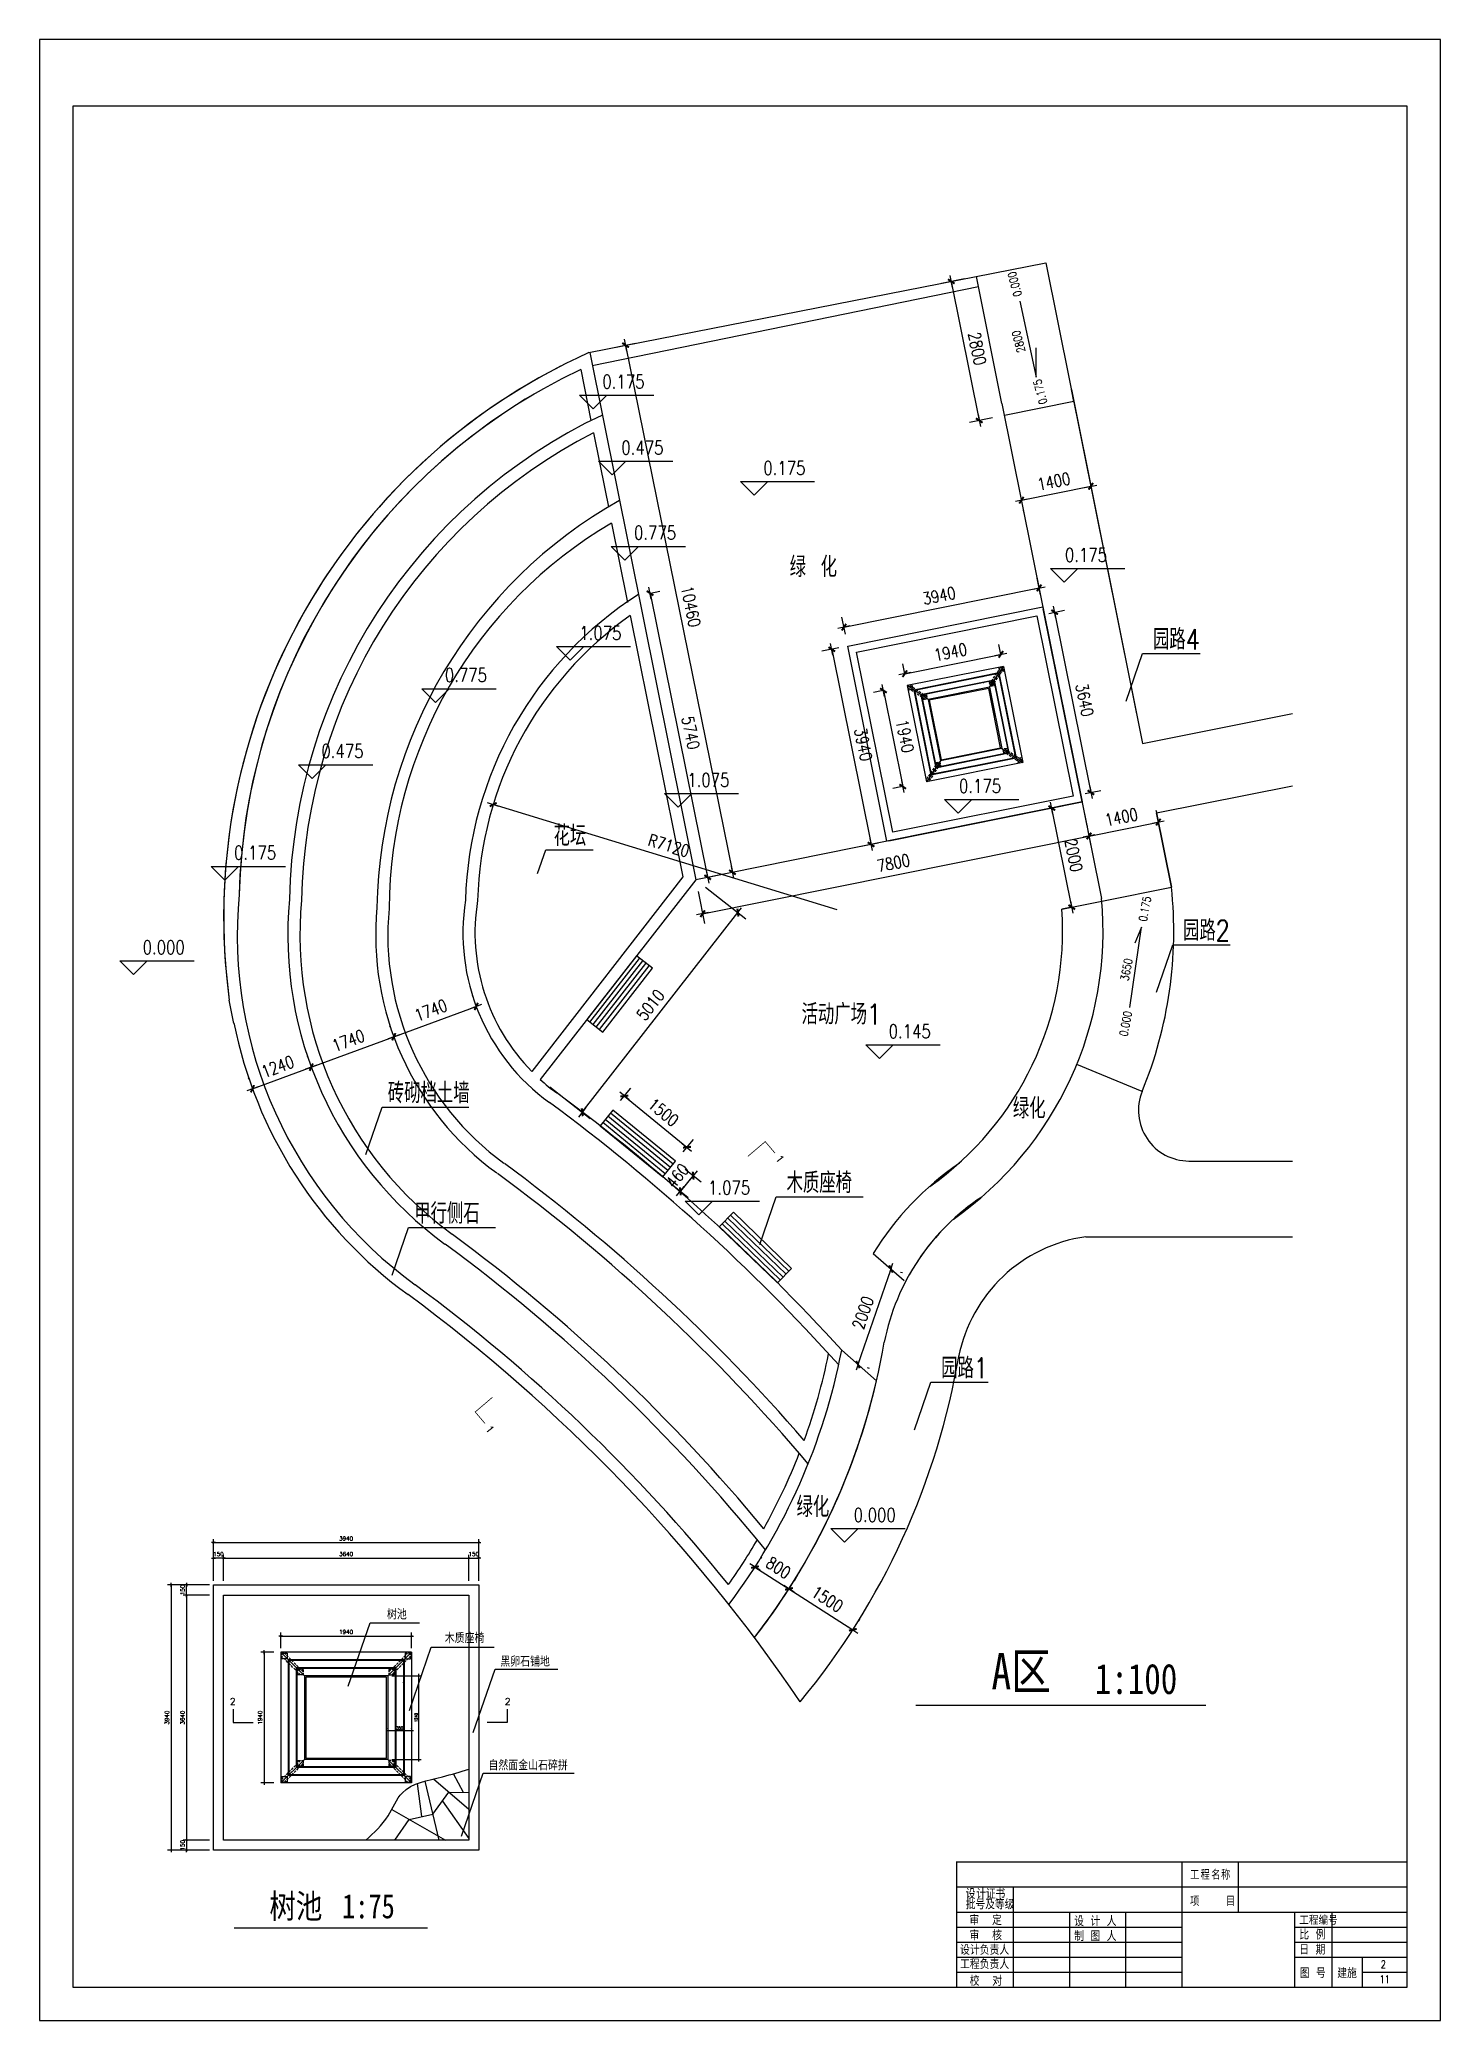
# Model space of a CAD drawing. Extents: x 1035948 to 1665131, y -158296 to 142149.
# Drawn here: x 1035948 to 1063668, y -32520 to 6684 of the extents above; entities that cross this region are included whole.
import ezdxf
from ezdxf.enums import TextEntityAlignment as Align

# ---------------------------------------------------------------- set-up
doc = ezdxf.new("R2010")
doc.units = 0
doc.header["$LTSCALE"] = 200
doc.header["$MEASUREMENT"] = 0
doc.linetypes.add('DASH', pattern=[0.35, 0.25, -0.1])
doc.layers.get('0').update_dxf_attribs({"linetype": 'CONTINUOUS'})
doc.layers.get('DEFPOINTS').update_dxf_attribs({"linetype": 'CONTINUOUS'})
for name, color, linetype in [('DL', 21, 'CONTINUOUS'), ('EXISTING', 8, 'CONTINUOUS'), ('HATCH', 7, 'CONTINUOUS'), ('LAYER5', 5, 'CONTINUOUS'), ('PUB_DIM', 3, 'CONTINUOUS'), ('PUB_TEXT', 7, 'CONTINUOUS'), ('PUB_WINDW', 7, 'CONTINUOUS'), ('WLL1', 7, 'CONTINUOUS')]:
    doc.layers.add(name, color=color, linetype=linetype)
doc.styles.add('_HZTXT', font='txt.shx', dxfattribs={"width": 0.8, "bigfont": 'hztxt.shx'})
doc.styles.add('COMP', font='complex', dxfattribs={"bigfont": 'hztxt'})
doc.styles.add('DIM_FONT', font='SIMPLEX.shx', dxfattribs={"width": 0.8})
doc.styles.add('HZ', font='simplex.shx', dxfattribs={"bigfont": 'hztxt.shx'})
doc.styles.add('仿宋', font='simfang0.ttf')
doc.dimstyles.new('DIMN80', dxfattribs={"dimscale": 0.8, "dimtxt": 300, "dimasz": 1, "dimexe": 250, "dimexo": 300, "dimgap": 150, "dimtad": 1, "dimdec": 0, "dimzin": 0, "dimdsep": 46, "dimtxsty": 'DIM_FONT', "dimblk": '_DIMX', "dimcen": 0.09, "dimclrt": 7, "dimadec": 0, "dimazin": 0, "dimtfac": 1, "dimtdec": 0, "dimtix": 1, "dimtmove": 2, "dimatfit": 3, "dimldrblk": '_DIMX', "dimfxl": 0, "dimtolj": 1, "dimtzin": 0, "dimarcsym": 0})

msp = doc.modelspace()

# ---------------------------------------------------------------- texts
at = {"width": 0.8}
for s, height, style, p in [('工', 169.32966, '_HZTXT', (1058714.92126, -29732.59636)), ('程', 169.32966, '_HZTXT', (1058922.1503, -29732.59636)), ('名', 169.32966, '_HZTXT', (1059134.16494, -29732.59636)), ('称', 169.32966, '_HZTXT', (1059327.04119, -29732.59636)), ('批号及等级', 185.456295, '_HZTXT', (1054274.63588, -30320.90377)), ('设', 185.45629, '_HZTXT', (1054274.63567, -30113.40382)), ('计', 185.45629, '_HZTXT', (1054485.29286, -30113.40382)), ('证', 185.45629, '_HZTXT', (1054675.18587, -30113.40382)), ('书', 185.45629, '_HZTXT', (1054865.07887, -30113.40382)), ('项    目', 169.329657, '_HZTXT', (1058714.92126, -30253.74634)), ('2', 148.5, 'HZ', (1062487.59519, -31484.08269)), ('11', 148.5, 'HZ', (1062464.09702, -31781.08269))]:
    msp.add_text(s, height=height, dxfattribs=dict(at, style=style)).set_placement(p)
at = {"style": 'HZ'}
for s, height, p in [('审  定', 185.456295, (1054347.30988, -30632.15379)), ('设 计 人', 185.456295, (1056420.48813, -30653.60917)), ('工程编号', 158.4, (1060876.10038, -30624.6315)), ('审  核', 185.456295, (1054348.42526, -30934.59998)), ('制 图 人', 185.456295, (1056420.48813, -30950.60917)), ('比 例', 185.456295, (1060876.10038, -30919.67378)), ('设计负责人', 169.329657, (1054162.00761, -31219.61061)), ('工程负责人', 169.329657, (1054162.00761, -31501.8267)), ('日 期', 185.456295, (1060876.10038, -31216.67378)), ('校  对', 185.456295, (1054352.48304, -31836.21685)), ('图 号', 185.456295, (1060884.02419, -31682.41888)), ('建施', 185.456295, (1061626.99881, -31682.41888))]:
    msp.add_text(s, height=height, dxfattribs=at).set_placement(p)
at = {"color": 7, "linetype": 'ByBlock', "attachment_point": 5}
for s, insert, char_height, style in [('\\A1;3940', (1042013.29682, -22982.88627), 79.98, 'HZ'), ('\\A1;150', (1039487.26182, -23290.36897), 79.98, 'HZ'), ('\\A1;3640', (1042013.29682, -23290.36897), 79.98, 'HZ'), ('\\A1;150', (1044539.33182, -23290.36897), 79.98, 'HZ'), ('\\A1;1940', (1042013.29682, -24832.44307), 79.98, 'HZ'), ('\\A1;350', (1043073.03182, -26734.2461), 59.985, 'DIM_FONT')]:
    msp.add_mtext(s, dxfattribs=dict(at, insert=insert, char_height=char_height, style=style))
at = {"color": 7, "linetype": 'ByBlock', "attachment_point": 5, "rotation": 90}
for s, insert, char_height, style in [('\\A1;150', (1038776.04525, -24001.58554), 79.98, 'HZ'), ('\\A1;3940', (1038468.56255, -26527.62054), 79.98, 'HZ'), ('\\A1;3640', (1038776.04525, -26527.62054), 79.98, 'HZ'), ('\\A1;1940', (1040310.3129, -26527.62054), 79.98, 'HZ'), ('\\A1;1240', (1043399.19553, -26527.62054), 59.985, 'DIM_FONT'), ('\\A1;150', (1038776.04525, -29053.65554), 79.98, 'HZ')]:
    msp.add_mtext(s, dxfattribs=dict(at, insert=insert, char_height=char_height, style=style))
at = {"layer": 'PUB_DIM', "style": 'DIM_FONT', "width": 0.8}
for s, rotation, p in [('0.000', 105, (1055245.59536, 1843.50833, -22546.75648)), ('2800', 105, (1055320.66287, 708.43065, -22546.75648)), ('0.175', 105, (1055749.6288, -287.44003, -22546.75648)), ('0.175', 79.393708379, (1057822.15996, -10520.48972)), ('3650', 79.393708379, (1057456.50406, -11722.27135)), ('0.000', 79.393708379, (1057439.69079, -12793.00831))]:
    msp.add_text(s, height=162, rotation=rotation, dxfattribs=at).set_placement(p, align=Align.MIDDLE)
for s, p in [('0.175', (1047502.42515, -85.04902)), ('0.475', (1047876.85813, -1390.22151)), ('0.175', (1050686.46633, -1793.54225)), ('0.775', (1048127.3314, -3077.63284)), ('0.175', (1056654.07911, -3514.62114)), ('1.075', (1047045.20529, -5060.52222)), ('0.775', (1044383.74926, -5893.47691)), ('0.475', (1041941.68562, -7398.91066)), ('1.075', (1049181.78641, -7967.61073)), ('0.175', (1054559.49548, -8087.80896)), ('0.175', (1040212.63731, -9409.76317)), ('0.000', (1038404.79561, -11280.62212)), ('0.145', (1053167.12672, -12942.11368)), ('1.075', (1049593.43844, -16038.4036, 22546.75648)), ('0.000', (1052475.06473, -22517.14857))]:
    msp.add_text(s, height=270, dxfattribs=at).set_placement(p, align=Align.MIDDLE)
at = {"layer": 'PUB_DIM', "style": 'COMP'}
for rotation, p in [(0.000000003, (1039769.54437, -26210.47711)), (359.999999997, (1045210.20483, -26210.47711))]:
    msp.add_attdef('2', text='', height=133.3, rotation=rotation, dxfattribs=at).set_placement(p, align=Align.MIDDLE)
at = {"layer": 'PUB_TEXT', "width": 0.8}
for s, height, style, p in [('绿 化', 405, '_HZTXT', (1050791.51933, -3954.83205, -22546.75648)), ('园路4', 405, '_HZTXT', (1057980.51144, -5389.18352, -22546.75648)), ('花坛', 405, '_HZTXT', (1046117.94029, -9274.71789, -22546.75648)), ('园路2', 405, '_HZTXT', (1058575.32099, -11151.81749, -22546.75648)), ('活动广场1', 405, '_HZTXT', (1051026.3295, -12809.17807, -22546.75648)), ('砖砌档土墙', 405, '_HZTXT', (1042838.66174, -14366.86792, -22546.75648)), ('绿化', 405, '_HZTXT', (1055207.77457, -14670.88109)), ('木质座椅', 405, '_HZTXT', (1050729.53476, -16143.99932, -22546.75648)), ('甲行侧石', 405, '_HZTXT', (1043360.52264, -16750.94627, -22546.75648)), ('园路1', 405, '_HZTXT', (1053789.76385, -19811.06547, -22546.75648)), ('绿化', 405, '_HZTXT', (1050925.98155, -22558.13278)), ('A区', 720, '仿宋', (1054783.4119, -25971.20634)), ('1:100', 600, '仿宋', (1056829.29029, -26060.59115)), ('树池', 479.88, '仿宋', (1040495.78528, -30498.29424)), ('1:75', 479.88, '仿宋', (1041932.47812, -30499.68557))]:
    msp.add_text(s, height=height, dxfattribs=dict(at, style=style)).set_placement(p)
at = {"layer": 'PUB_TEXT', "color": 3, "style": '仿宋', "width": 0.8}
for s, p in [('树池', (1042820.7648, -24564.30977, -45082.23958)), ('木质座椅', (1043966.66433, -25034.61951, -30054.82639)), ('黑卵石铺地', (1045064.66659, -25498.44669, -30054.82639)), ('自然面金山石碎拼', (1044829.67165, -27551.4005, -30054.82639))]:
    msp.add_text(s, height=179.955, dxfattribs=at).set_placement(p)

# ---------------------------------------------------------------- blocks, each defined once
blk = doc.blocks.new('_ARCHTICK')
at = {"color": 0, "linetype": 'ByBlock', "const_width": 0.15}
blk.add_lwpolyline([(-0.5, -0.5), (0.5, 0.5)], dxfattribs=at)
blk = doc.blocks.new('_DIMX')
blk.add_line((-150, 0), (150, 0))
at = {"const_width": 50}
blk.add_lwpolyline([(-70, -70), (70, 70)], dxfattribs=at)
blk = doc.blocks.new('*D199')
at = {"color": 0, "linetype": 'ByBlock'}
for p, q in [((1237955, 34226), (1237620, 34159)), ((1237817, 34198), (1238593, 30337)), ((1238732, 30364), (1238397, 30296))]:
    blk.add_line(p, q, dxfattribs=at)
at = {"layer": 'DEFPOINTS', "color": 0, "linetype": 'ByBlock'}
for p in [(1238190, 34274), (1238593, 30336), (1238967, 30411)]:
    blk.add_point(p, dxfattribs=at)
at = {"color": 0, "linetype": 'ByBlock', "xscale": 0.8, "yscale": 0.8, "zscale": 0.8}
for p, rotation in [((1237816, 34198), 101.3744453795082), ((1238593, 30336), 281.3744453795081)]:
    blk.add_blockref('_DIMX', p, dxfattribs=dict(at, rotation=rotation))
at = {"color": 7, "linetype": 'ByBlock', "insert": (1238440, 32315), "char_height": 240, "attachment_point": 5, "rotation": 281.3744, "style": 'DIM_FONT'}
blk.add_mtext('\\A1;3940', dxfattribs=at)
blk = doc.blocks.new('*D75')
at = {"color": 0, "linetype": 'ByBlock'}
for p, q in [((1232923, 30689), (1232931, 30649)), ((1231551, 30412), (1231558, 30373)), ((1231599, 30177), (1232970, 30453))]:
    blk.add_line(p, q, dxfattribs=at)
at = {"layer": 'DEFPOINTS', "color": 0, "linetype": 'ByBlock'}
for p in [(1232970, 30453), (1232970, 30453), (1231598, 30177)]:
    blk.add_point(p, dxfattribs=at)
at = {"color": 0, "linetype": 'ByBlock', "xscale": 0.8, "yscale": 0.8, "zscale": 0.8}
for p, rotation in [((1231598, 30177), 191.3778362303123), ((1232970, 30453), 11.37783623031225)]:
    blk.add_blockref('_DIMX', p, dxfattribs=dict(at, rotation=rotation))
at = {"color": 7, "linetype": 'ByBlock', "insert": (1232237, 30551), "char_height": 240, "attachment_point": 5, "rotation": 11.3778, "style": 'DIM_FONT'}
blk.add_mtext('\\A1;1400', dxfattribs=at)
blk = doc.blocks.new('*D73')
at = {"color": 0, "linetype": 'ByBlock'}
for p, q in [((1222911, 34983), (1224051, 29360)), ((1222919, 34986), (1223107, 35024)), ((1224059, 29361), (1224247, 29399))]:
    blk.add_line(p, q, dxfattribs=at)
at = {"layer": 'DEFPOINTS', "color": 0, "linetype": 'ByBlock'}
for p in [(1222684, 34938), (1223824, 29313), (1224051, 29359)]:
    blk.add_point(p, dxfattribs=at)
at = {"color": 0, "linetype": 'ByBlock', "xscale": 0.8, "yscale": 0.8, "zscale": 0.8}
for p, rotation in [((1222911, 34984), 101.457050569798), ((1224051, 29359), 281.457050569798)]:
    blk.add_blockref('_DIMX', p, dxfattribs=dict(at, rotation=rotation))
at = {"color": 7, "linetype": 'ByBlock', "insert": (1223716, 32219), "char_height": 240, "attachment_point": 5, "rotation": 281.4571, "style": 'DIM_FONT'}
blk.add_mtext('\\A1;5740', dxfattribs=at)
blk = doc.blocks.new('*D64')
at = {"color": 0, "linetype": 'ByBlock'}
for p, q in [((1221937, 39791), (1222623, 39931)), ((1222427, 39890), (1224541, 29459)), ((1224051, 29359), (1224737, 29498))]:
    blk.add_line(p, q, dxfattribs=at)
at = {"layer": 'DEFPOINTS', "color": 0, "linetype": 'ByBlock'}
for p in [(1221701, 39744), (1224541, 29458), (1223816, 29311)]:
    blk.add_point(p, dxfattribs=at)
at = {"color": 0, "linetype": 'ByBlock', "xscale": 0.8, "yscale": 0.8, "zscale": 0.8}
for p, rotation in [((1222427, 39891), 101.4570505697993), ((1224541, 29458), 281.4570505697993)]:
    blk.add_blockref('_DIMX', p, dxfattribs=dict(at, rotation=rotation))
at = {"color": 7, "linetype": 'ByBlock', "insert": (1223719, 34722), "char_height": 240, "attachment_point": 5, "rotation": 281.4571, "style": 'DIM_FONT'}
blk.add_mtext('\\A1;10460', dxfattribs=at)
blk = doc.blocks.new('*D69')
at = {"color": 0, "linetype": 'ByBlock'}
blk.add_line((1226616, 28716), (1219808, 30799), dxfattribs=at)
at = {"layer": 'DEFPOINTS', "color": 0, "linetype": 'ByBlock'}
for p in [(1219807, 30799), (1226616, 28716)]:
    blk.add_point(p, dxfattribs=at)
at = {"color": 0, "linetype": 'ByBlock', "xscale": 0.8, "yscale": 0.8, "zscale": 0.8, "rotation": 162.9922443339388}
blk.add_blockref('_DIMX', (1219807, 30799), dxfattribs=at)
at = {"color": 7, "linetype": 'ByBlock', "insert": (1223282, 29987), "char_height": 240, "attachment_point": 5, "rotation": 342.9922, "style": 'DIM_FONT'}
blk.add_mtext('\\A1;R7120', dxfattribs=at)
blk = doc.blocks.new('*D74')
at = {"color": 0, "linetype": 'ByBlock'}
for p, q in [((1231510, 30615), (1231637, 29981)), ((1223952, 28639), (1231597, 30177)), ((1223863, 29076), (1223991, 28443))]:
    blk.add_line(p, q, dxfattribs=at)
at = {"layer": 'DEFPOINTS', "color": 0, "linetype": 'ByBlock'}
for p in [(1231463, 30850), (1231598, 30177), (1223816, 29312)]:
    blk.add_point(p, dxfattribs=at)
at = {"color": 0, "linetype": 'ByBlock', "xscale": 0.8, "yscale": 0.8, "zscale": 0.8}
for p, rotation in [((1231598, 30177), 11.37529453313634), ((1223951, 28639), 191.3752945331363)]:
    blk.add_blockref('_DIMX', p, dxfattribs=dict(at, rotation=rotation))
at = {"color": 7, "linetype": 'ByBlock', "insert": (1227727, 29643), "char_height": 240, "attachment_point": 5, "rotation": 11.3753, "style": 'DIM_FONT'}
blk.add_mtext('\\A1;7800', dxfattribs=at)
blk = doc.blocks.new('*D77')
at = {"color": 0, "linetype": 'ByBlock'}
for p, q in [((1230829, 30723), (1230665, 30690)), ((1231256, 28769), (1230861, 30728)), ((1231224, 28762), (1231060, 28729))]:
    blk.add_line(p, q, dxfattribs=at)
at = {"layer": 'DEFPOINTS', "color": 0, "linetype": 'ByBlock'}
for p in [(1230861, 30729), (1231065, 30770), (1231459, 28809)]:
    blk.add_point(p, dxfattribs=at)
at = {"color": 0, "linetype": 'ByBlock', "xscale": 0.8, "yscale": 0.8, "zscale": 0.8}
for p, rotation in [((1230861, 30729), 101.3778362303169), ((1231256, 28768), 281.377836230317)]:
    blk.add_blockref('_DIMX', p, dxfattribs=dict(at, rotation=rotation))
at = {"color": 7, "linetype": 'ByBlock', "insert": (1231294, 29796), "char_height": 240, "attachment_point": 5, "rotation": 281.3778, "style": 'DIM_FONT'}
blk.add_mtext('\\A1;2000', dxfattribs=at)
blk = doc.blocks.new('*D76')
at = {"color": 0, "linetype": 'ByBlock'}
for p, q in [((1227679, 21606), (1227026, 19717)), ((1227906, 21528), (1227868, 21541)), ((1227253, 19638), (1227215, 19651))]:
    blk.add_line(p, q, dxfattribs=at)
at = {"layer": 'DEFPOINTS', "color": 0, "linetype": 'ByBlock'}
for p in [(1227679, 21607), (1227026, 19716), (1227026, 19716)]:
    blk.add_point(p, dxfattribs=at)
at = {"color": 0, "linetype": 'ByBlock', "xscale": 0.8, "yscale": 0.8, "zscale": 0.8}
for p, rotation in [((1227679, 21607), 70.9290502256259), ((1227026, 19716), 250.9290502256259)]:
    blk.add_blockref('_DIMX', p, dxfattribs=dict(at, rotation=rotation))
at = {"color": 7, "linetype": 'ByBlock', "insert": (1227126, 20740), "char_height": 240, "attachment_point": 5, "rotation": 70.9291, "style": 'DIM_FONT'}
blk.add_mtext('\\A1;2000', dxfattribs=at)
blk = doc.blocks.new('*D67')
at = {"color": 0, "linetype": 'ByBlock'}
for p, q in [((1224987, 15707), (1225660, 15277)), ((1225116, 15910), (1225094, 15876)), ((1225790, 15478), (1225768, 15445))]:
    blk.add_line(p, q, dxfattribs=at)
at = {"layer": 'DEFPOINTS', "color": 0, "linetype": 'ByBlock'}
for p in [(1224987, 15708), (1225660, 15276), (1225660, 15276)]:
    blk.add_point(p, dxfattribs=at)
at = {"color": 0, "linetype": 'ByBlock', "xscale": 0.8, "yscale": 0.8, "zscale": 0.8}
for p, rotation in [((1224987, 15708), 147.353251487697), ((1225660, 15276), 327.353251487697)]:
    blk.add_blockref('_DIMX', p, dxfattribs=dict(at, rotation=rotation))
at = {"color": 7, "linetype": 'ByBlock', "insert": (1225453, 15694), "char_height": 240, "attachment_point": 5, "rotation": 327.3533, "style": 'DIM_FONT'}
blk.add_mtext('\\A1;800', dxfattribs=at)
blk = doc.blocks.new('_SECTION')
at = {"const_width": 0.1}
blk.add_lwpolyline([(2, 0), (0, 0), (0, 3)], dxfattribs=at)
at = {"style": 'COMP'}
blk.add_attdef('A', text='', height=1, dxfattribs=at).set_placement((3, 0), align=Align.MIDDLE)
blk = doc.blocks.new('*D68')
at = {"color": 0, "linetype": 'ByBlock'}
for p, q in [((1225789, 15479), (1225767, 15445)), ((1225660, 15276), (1226923, 14468)), ((1227053, 14669), (1227031, 14635))]:
    blk.add_line(p, q, dxfattribs=at)
at = {"layer": 'DEFPOINTS', "color": 0, "linetype": 'ByBlock'}
for p in [(1225660, 15277), (1226923, 14467), (1226923, 14467)]:
    blk.add_point(p, dxfattribs=at)
at = {"color": 0, "linetype": 'ByBlock', "xscale": 0.8, "yscale": 0.8, "zscale": 0.8}
for p, rotation in [((1225660, 15277), 147.3532514877078), ((1226923, 14467), 327.3532514877078)]:
    blk.add_blockref('_DIMX', p, dxfattribs=dict(at, rotation=rotation))
at = {"color": 7, "linetype": 'ByBlock', "insert": (1226421, 15074), "char_height": 240, "attachment_point": 5, "rotation": 327.3533, "style": 'DIM_FONT'}
blk.add_mtext('\\A1;1500', dxfattribs=at)
blk = doc.blocks.new('*D63')
at = {"color": 0, "linetype": 'ByBlock'}
for p, q in [((1217841, 26203), (1219471, 26804)), ((1219388, 27029), (1219402, 26991)), ((1217757, 26428), (1217771, 26391))]:
    blk.add_line(p, q, dxfattribs=at)
at = {"layer": 'DEFPOINTS', "color": 0, "linetype": 'ByBlock'}
for p in [(1219471, 26804), (1219471, 26804), (1217840, 26203)]:
    blk.add_point(p, dxfattribs=at)
at = {"color": 0, "linetype": 'ByBlock', "xscale": 0.8, "yscale": 0.8, "zscale": 0.8}
for p, rotation in [((1219471, 26804), 20.2121637459076), ((1217840, 26203), 200.2121637459076)]:
    blk.add_blockref('_DIMX', p, dxfattribs=dict(at, rotation=rotation))
at = {"color": 7, "linetype": 'ByBlock', "insert": (1218573, 26729), "char_height": 240, "attachment_point": 5, "rotation": 20.2122, "style": 'DIM_FONT'}
blk.add_mtext('\\A1;1740', dxfattribs=at)
blk = doc.blocks.new('*D61')
at = {"color": 0, "linetype": 'ByBlock'}
for p, q in [((1215044, 25174), (1216206, 25602)), ((1216124, 25827), (1216138, 25790)), ((1214960, 25399), (1214974, 25361))]:
    blk.add_line(p, q, dxfattribs=at)
at = {"layer": 'DEFPOINTS', "color": 0, "linetype": 'ByBlock'}
for p in [(1216207, 25602), (1216207, 25602), (1215043, 25174)]:
    blk.add_point(p, dxfattribs=at)
at = {"color": 0, "linetype": 'ByBlock', "xscale": 0.8, "yscale": 0.8, "zscale": 0.8}
for p, rotation in [((1216207, 25602), 20.21216374590945), ((1215043, 25174), 200.2121637459095)]:
    blk.add_blockref('_DIMX', p, dxfattribs=dict(at, rotation=rotation))
at = {"color": 7, "linetype": 'ByBlock', "insert": (1215542, 25613), "char_height": 240, "attachment_point": 5, "rotation": 20.2122, "style": 'DIM_FONT'}
blk.add_mtext('\\A1;1240', dxfattribs=at)
blk = doc.blocks.new('*D62')
at = {"color": 0, "linetype": 'ByBlock'}
for p, q in [((1217757, 26428), (1217771, 26391)), ((1216207, 25602), (1217839, 26203)), ((1216124, 25827), (1216137, 25790))]:
    blk.add_line(p, q, dxfattribs=at)
at = {"layer": 'DEFPOINTS', "color": 0, "linetype": 'ByBlock'}
for p in [(1217840, 26203), (1217840, 26203), (1216207, 25602)]:
    blk.add_point(p, dxfattribs=at)
at = {"color": 0, "linetype": 'ByBlock', "xscale": 0.8, "yscale": 0.8, "zscale": 0.8}
for p, rotation in [((1217840, 26203), 20.21216374591999), ((1216207, 25602), 200.21216374592)]:
    blk.add_blockref('_DIMX', p, dxfattribs=dict(at, rotation=rotation))
at = {"color": 7, "linetype": 'ByBlock', "insert": (1216940, 26128), "char_height": 240, "attachment_point": 5, "rotation": 20.2122, "style": 'DIM_FONT'}
blk.add_mtext('\\A1;1740', dxfattribs=at)
blk = doc.blocks.new('*D72')
at = {"color": 0, "linetype": 'ByBlock'}
for p, q in [((1223647, 23925), (1223394, 23615)), ((1223491, 24053), (1223802, 23799)), ((1223648, 23926), (1223648, 23926)), ((1223237, 23743), (1223549, 23489)), ((1223393, 23615), (1223393, 23614))]:
    blk.add_line(p, q, dxfattribs=at)
at = {"layer": 'DEFPOINTS', "color": 0, "linetype": 'ByBlock'}
for p in [(1223305, 24205), (1223052, 23895), (1223394, 23615)]:
    blk.add_point(p, dxfattribs=at)
at = {"color": 0, "linetype": 'ByBlock', "xscale": 0.8, "yscale": 0.8, "zscale": 0.8}
for p, rotation in [((1223647, 23925), 230.7364818868409), ((1223394, 23615), 50.73648188684094)]:
    blk.add_blockref('_DIMX', p, dxfattribs=dict(at, rotation=rotation))
at = {"color": 7, "linetype": 'ByBlock', "insert": (1223335, 23922), "char_height": 240, "attachment_point": 5, "rotation": 50.7365, "style": 'DIM_FONT'}
blk.add_mtext('\\A1;460', dxfattribs=at)
blk = doc.blocks.new('*D71')
at = {"color": 0, "linetype": 'ByBlock'}
for p, q in [((1222211, 25409), (1222412, 25654)), ((1222286, 25499), (1223524, 24487)), ((1223450, 24396), (1223651, 24642))]:
    blk.add_line(p, q, dxfattribs=at)
at = {"layer": 'DEFPOINTS', "color": 0, "linetype": 'ByBlock'}
for p in [(1222060, 25223), (1223524, 24487), (1223298, 24210)]:
    blk.add_point(p, dxfattribs=at)
at = {"color": 0, "linetype": 'ByBlock', "xscale": 0.8, "yscale": 0.8, "zscale": 0.8}
for p, rotation in [((1222286, 25499), 140.7364818868228), ((1223524, 24487), 320.7364818868228)]:
    blk.add_blockref('_DIMX', p, dxfattribs=dict(at, rotation=rotation))
at = {"color": 7, "linetype": 'ByBlock', "insert": (1223057, 25179), "char_height": 240, "attachment_point": 5, "rotation": 320.7365, "style": 'DIM_FONT'}
blk.add_mtext('\\A1;1500', dxfattribs=at)
blk = doc.blocks.new('*D70')
at = {"color": 0, "linetype": 'ByBlock'}
for p, q in [((1224005, 29164), (1224807, 28539)), ((1221570, 24710), (1224649, 28661)), ((1220925, 25212), (1221727, 24587))]:
    blk.add_line(p, q, dxfattribs=at)
at = {"layer": 'DEFPOINTS', "color": 0, "linetype": 'ByBlock'}
for p in [(1223816, 29311), (1224649, 28662), (1220736, 25359)]:
    blk.add_point(p, dxfattribs=at)
at = {"color": 0, "linetype": 'ByBlock', "xscale": 0.8, "yscale": 0.8, "zscale": 0.8}
for p, rotation in [((1224649, 28662), 52.07008714838097), ((1221569, 24710), 232.070087148381)]:
    blk.add_blockref('_DIMX', p, dxfattribs=dict(at, rotation=rotation))
at = {"color": 7, "linetype": 'ByBlock', "insert": (1222920, 26833), "char_height": 240, "attachment_point": 5, "rotation": 52.0701, "style": 'DIM_FONT'}
blk.add_mtext('\\A1;5010', dxfattribs=at)
blk = doc.blocks.new('*D65')
at = {"color": 0, "linetype": 'ByBlock'}
for p, q in [((1229134, 41205), (1228676, 41113)), ((1228872, 41152), (1229426, 38401)), ((1229688, 38453), (1229230, 38361))]:
    blk.add_line(p, q, dxfattribs=at)
at = {"layer": 'DEFPOINTS', "color": 0, "linetype": 'ByBlock'}
for p in [(1229369, 41253), (1229923, 38500), (1229426, 38400)]:
    blk.add_point(p, dxfattribs=at)
at = {"color": 0, "linetype": 'ByBlock', "xscale": 0.8, "yscale": 0.8, "zscale": 0.8}
for p, rotation in [((1228872, 41153), 101.3778362249706), ((1229426, 38400), 281.3778362249706)]:
    blk.add_blockref('_DIMX', p, dxfattribs=dict(at, rotation=rotation))
at = {"color": 7, "linetype": 'ByBlock', "insert": (1229385, 39824), "char_height": 240, "attachment_point": 5, "rotation": 281.3778, "style": 'DIM_FONT'}
blk.add_mtext('\\A1;2800', dxfattribs=at)
blk = doc.blocks.new('*D400')
at = {"color": 0, "linetype": 'ByBlock'}
for p, q in [((1230686, 35053), (1230996, 35116)), ((1230800, 35075), (1231518, 31508)), ((1231404, 31485), (1231714, 31547))]:
    blk.add_line(p, q, dxfattribs=at)
at = {"layer": 'DEFPOINTS', "color": 0, "linetype": 'ByBlock'}
for p in [(1230450, 35006), (1231168, 31437), (1231518, 31508)]:
    blk.add_point(p, dxfattribs=at)
at = {"color": 0, "linetype": 'ByBlock', "xscale": 0.8, "yscale": 0.8, "zscale": 0.8}
for p, rotation in [((1230800, 35076), 101.3744453829457), ((1231518, 31508), 281.3744453829457)]:
    blk.add_blockref('_DIMX', p, dxfattribs=dict(at, rotation=rotation))
at = {"color": 7, "linetype": 'ByBlock', "insert": (1231394, 33339), "char_height": 240, "attachment_point": 5, "rotation": 281.3744, "style": 'DIM_FONT'}
blk.add_mtext('\\A1;3640', dxfattribs=at)
blk = doc.blocks.new('*D198')
at = {"color": 0, "linetype": 'ByBlock'}
for p, q in [((1238057, 34636), (1241918, 35412)), ((1241947, 35274), (1241879, 35609)), ((1238084, 34497), (1238017, 34832))]:
    blk.add_line(p, q, dxfattribs=at)
at = {"layer": 'DEFPOINTS', "color": 0, "linetype": 'ByBlock'}
for p in [(1241919, 35413), (1241994, 35039), (1238131, 34262)]:
    blk.add_point(p, dxfattribs=at)
at = {"color": 0, "linetype": 'ByBlock', "xscale": 0.8, "yscale": 0.8, "zscale": 0.8}
for p, rotation in [((1241919, 35413), 11.37444538293889), ((1238056, 34636), 191.3744453829389)]:
    blk.add_blockref('_DIMX', p, dxfattribs=dict(at, rotation=rotation))
at = {"color": 7, "linetype": 'ByBlock', "insert": (1239940, 35259), "char_height": 240, "attachment_point": 5, "rotation": 11.3744, "style": 'DIM_FONT'}
blk.add_mtext('\\A1;3940', dxfattribs=at)
blk = doc.blocks.new('*D201')
at = {"color": 0, "linetype": 'ByBlock'}
for p, q in [((1227836, 33859), (1229736, 34242)), ((1229737, 34240), (1229698, 34438)), ((1227835, 33858), (1227796, 34055))]:
    blk.add_line(p, q, dxfattribs=at)
at = {"layer": 'DEFPOINTS', "color": 0, "linetype": 'ByBlock'}
for p in [(1229737, 34242), (1229785, 34005), (1227883, 33622)]:
    blk.add_point(p, dxfattribs=at)
at = {"color": 0, "linetype": 'ByBlock', "xscale": 0.8, "yscale": 0.8, "zscale": 0.8}
for p, rotation in [((1229737, 34242), 11.3744453800315), ((1227835, 33859), 191.3744453800315)]:
    blk.add_blockref('_DIMX', p, dxfattribs=dict(at, rotation=rotation))
at = {"color": 7, "linetype": 'ByBlock', "insert": (1228739, 34286), "char_height": 240, "attachment_point": 5, "rotation": 11.3744, "style": 'DIM_FONT'}
blk.add_mtext('\\A1;1940', dxfattribs=at)
blk = doc.blocks.new('*D200')
at = {"color": 0, "linetype": 'ByBlock'}
for p, q in [((1227603, 33566), (1227444, 33534)), ((1227640, 33573), (1228023, 31672)), ((1227986, 31664), (1227827, 31632))]:
    blk.add_line(p, q, dxfattribs=at)
at = {"layer": 'DEFPOINTS', "color": 0, "linetype": 'ByBlock'}
for p in [(1227839, 33613), (1228023, 31671), (1228221, 31711)]:
    blk.add_point(p, dxfattribs=at)
at = {"color": 0, "linetype": 'ByBlock', "xscale": 0.8, "yscale": 0.8, "zscale": 0.8}
for p, rotation in [((1227640, 33573), 101.3744453800352), ((1228023, 31671), 281.3744453800352)]:
    blk.add_blockref('_DIMX', p, dxfattribs=dict(at, rotation=rotation))
at = {"color": 7, "linetype": 'ByBlock', "insert": (1228067, 32670), "char_height": 240, "attachment_point": 5, "rotation": 281.3744, "style": 'DIM_FONT'}
blk.add_mtext('\\A1;1940', dxfattribs=at)
blk = doc.blocks.new('*D66')
at = {"color": 0, "linetype": 'ByBlock'}
for p, q in [((1231586, 37334), (1231594, 37295)), ((1230261, 36823), (1231632, 37099)), ((1230308, 36587), (1230300, 36627))]:
    blk.add_line(p, q, dxfattribs=at)
at = {"layer": 'DEFPOINTS', "color": 0, "linetype": 'ByBlock'}
for p in [(1231633, 37099), (1231633, 37099), (1230261, 36823)]:
    blk.add_point(p, dxfattribs=at)
at = {"color": 0, "linetype": 'ByBlock', "xscale": 0.8, "yscale": 0.8, "zscale": 0.8}
for p, rotation in [((1230261, 36823), 191.3778362303168), ((1231633, 37099), 11.37783623031677)]:
    blk.add_blockref('_DIMX', p, dxfattribs=dict(at, rotation=rotation))
at = {"color": 7, "linetype": 'ByBlock', "insert": (1230900, 37196), "char_height": 240, "attachment_point": 5, "rotation": 11.3778, "style": 'DIM_FONT'}
blk.add_mtext('\\A1;1400', dxfattribs=at)

# ---------------------------------------------------------------- dimensions: what is measured, and where the dimension line sits
at = {"layer": 'WLL1'}
for p1, p2, distance, text, picture, middle, set_off in [((1054486.36457, 1997.06014), (1055040.2664, -755.48173), -506.82155, '2800', '*D65', (1054501.73763, 568.15115), (-174882.81876, -39255.54226)), ((1046818.60965, 488.26723), (1048932.97846, -9944.21033), 740.27792, '10460', '*D64', (1048836.53884, -4533.2557), (-174882.81876, -39255.54226)), ((1047800.71455, -4317.57456), (1048940.7554, -9942.63417), 232.06495, '5740', '*D73', (1048833.3935, -7036.33653), (-174882.81876, -39255.54226)), ((1045852.94731, -13896.42603), (1048932.97846, -9944.21033), -1056.64739, '5010', '*D70', (1048037.10435, -12422.30895), (-174882.81876, -39255.54226)), ((1042957.03843, -13052.38571), (1044588.51066, -12451.72753), 0, '1740', '*D63', (1043689.85516, -12526.83589), (-174882.81876, -39255.54226)), ((1041323.71895, -13653.72399), (1042957.03843, -13052.38571), 0, '1740', '*D62', (1042057.45931, -13127.83412), (-174882.81876, -39255.54226)), ((1047294.30433, -14502.35445), (1048533.09368, -15514.97527), 357.15799, '1500', '*D71', (1048291.63314, -14546.31926), (-174765.24375, -39725.16992)), ((1048539.57979, -15520.27719), (1048286.42458, -15829.97453), 442.05122, '460', '*D72', (1048569.439, -15803.00166), (-174765.24375, -39725.16992)), ((1052796.39619, -17649.00084), (1052142.97756, -19539.05996), 0, '2000', '*D76', (1052242.85935, -18515.6131), (-174882.81876, -39255.54226)), ((1050776.71719, -23978.85447), (1052040.40959, -24788.473), 0, '1500', '*D68', (1051538.03331, -24181.58073), (-174882.81876, -39255.54226))]:
    dim = msp.add_aligned_dim(p1=p1, p2=p2, distance=distance, text=text, dimstyle='DIMN80', dxfattribs=at)
    dim.commit()
    dim.dimension.update_dxf_attribs({"geometry": picture, "text_midpoint": middle, "insert": set_off})
for p1, p2, distance, picture, middle, set_off in [((1055377.81141, -2432.86701), (1056750.29799, -2156.67763), 0, '*D66', (1056016.70795, -2059.48891), (-174882.81876, -39255.54226)), ((1055685.17134, -4719.46246), (1056403.05253, -8287.97008), 356.85959, '*D400', (1056629.24875, -6386.00356), (-174765.24375, -39725.16992)), ((1053117.58505, -6102.90694), (1055019.48197, -5720.29994), 241.59396, '*D201', (1053973.5535, -5439.46836), (-174765.24375, -39725.16992)), ((1052844.52228, -6157.94854), (1053227.12929, -8059.84546), -202.5782, '*D200', (1053072.51259, -7101.51667), (-174994.23193, -39771.23577)), ((1048932.91022, -9943.87111), (1056579.68944, -8405.44094), -686.46355, '*D74', (1052844.3579, -9612.34939), (-174882.81876, -39255.54226)), ((1056576.30523, -10446.21476), (1056181.74898, -8485.51963), 207.38684, '*D77', (1056410.99934, -9459.43333), (-174882.81876, -39255.54226)), ((1056715.11368, -9078.41381), (1058087.60027, -8802.22444), 0, '*D75', (1057354.01022, -8705.03571), (-174882.81876, -39255.54226)), ((1040160.54774, -14081.96805), (1041324.18816, -13653.55124), 0, '*D61', (1040659.44856, -13642.53892), (-174882.81876, -39255.54226)), ((1050103.78078, -23547.71966), (1050777.3908, -23979.28604), 0, '*D67', (1050570.05571, -23561.41984), (-174882.81876, -39255.54226))]:
    dim = msp.add_aligned_dim(p1=p1, p2=p2, distance=distance, dimstyle='DIMN80', dxfattribs=at)
    dim.commit()
    dim.dimension.update_dxf_attribs({"geometry": picture, "text_midpoint": middle, "insert": set_off})
for base, p1, p2, angle, picture, middle in [((1055727.46337, -4169.11987), (1051940.02683, -5319.87278), (1055802.64221, -4542.82556), 11.374445383, '*D198', (1053748.82285, -4322.35727)), ((1052402.18992, -9245.83381), (1051998.84838, -5308.03958), (1052775.89561, -9170.65496), 101.37444538, '*D199', (1052248.95252, -7267.19329))]:
    dim = msp.add_linear_dim(base=base, p1=p1, p2=p2, angle=angle, dimstyle='DIMN80', dxfattribs=at)
    dim.commit()
    dim.dimension.update_dxf_attribs({"geometry": picture, "text_midpoint": middle, "insert": (-186191.20977, -39581.70859)})
dim = msp.add_radius_dim(center=(1051733.23602, -10539.38541), mpoint=(1044924.23463, -8456.6569), dimstyle='DIMN80', dxfattribs=at)
dim.commit()
dim.dimension.update_dxf_attribs({"geometry": '*D69', "text_midpoint": (1048399.31811, -9268.63451), "insert": (-174882.81876, -39255.54226)})

# ---------------------------------------------------------------- linework, layer by layer
for p, q in [((1055019.50308, -5720.4049), (1053117.60617, -6103.01191)), ((1054933.35778, -5849.93863), (1053247.1399, -6189.15721)), ((1054925.52639, -5861.71442), (1053258.91569, -6196.98861)), ((1054745.40439, -6132.55767), (1055019.50308, -5720.4049)), ((1054925.52639, -5861.71442), (1055260.80057, -7528.32512)), ((1054933.35778, -5849.93863), (1055272.57637, -7536.15651)), ((1055019.50308, -5720.4049), (1055402.11009, -7622.30182)), ((1053529.75894, -6377.11061), (1053117.60617, -6103.01191)), ((1053117.60617, -6103.01191), (1053500.21318, -8004.90883)), ((1053247.1399, -6189.15721), (1053586.35848, -7875.3751)), ((1053258.91569, -6196.98861), (1053594.18987, -7863.59931)), ((1054839.38109, -5991.24815), (1053388.44942, -6283.13391)), ((1054831.54969, -6003.02394), (1053400.22521, -6290.9653)), ((1054745.40439, -6132.55767), (1053529.75894, -6377.11061)), ((1054745.40439, -6132.55767), (1054989.95732, -7348.20312)), ((1054831.54969, -6003.02394), (1055119.49105, -7434.34843)), ((1054839.38109, -5991.24815), (1055131.26684, -7442.17982)), ((1053388.44942, -6283.13391), (1053680.33518, -7734.06558)), ((1053400.22521, -6290.9653), (1053688.16657, -7722.28978)), ((1053529.75894, -6377.11061), (1053774.31187, -7592.75606)), ((1055131.26684, -7442.17982), (1053680.33518, -7734.06558)), ((1055119.49105, -7434.34843), (1053688.16657, -7722.28978)), ((1054989.95732, -7348.20312), (1053774.31187, -7592.75606)), ((1054989.95732, -7348.20312), (1055402.11009, -7622.30182)), ((1053774.31187, -7592.75606), (1053500.21318, -8004.90883)), ((1055402.11009, -7622.30182), (1053500.21318, -8004.90883)), ((1055272.57637, -7536.15651), (1053586.35848, -7875.3751)), ((1055260.80057, -7528.32512), (1053594.18987, -7863.59931)), ((1040720.28682, -25234.61054), (1040720.28682, -27820.63054)), ((1043306.30682, -25234.61054), (1040720.28682, -25234.61054)), ((1041186.83682, -25701.16054), (1040720.28682, -25234.61054)), ((1040866.91682, -25381.24054), (1040866.91682, -27674.00054)), ((1043159.67682, -25381.24054), (1040866.91682, -25381.24054)), ((1040880.24682, -25394.57054), (1040880.24682, -27660.67054)), ((1043146.34682, -25394.57054), (1040880.24682, -25394.57054)), ((1042839.75682, -25701.16054), (1043306.30682, -25234.61054)), ((1043146.34682, -25394.57054), (1043146.34682, -27660.67054)), ((1043159.67682, -25381.24054), (1043159.67682, -27674.00054)), ((1043306.30682, -25234.61054), (1043306.30682, -27820.63054)), ((1041026.87682, -25541.20054), (1041026.87682, -27514.04054)), ((1042999.71682, -25541.20054), (1041026.87682, -25541.20054)), ((1041040.20682, -25554.53054), (1041040.20682, -27500.71054)), ((1042986.38682, -25554.53054), (1041040.20682, -25554.53054)), ((1041186.83682, -25701.16054), (1041186.83682, -27354.08054)), ((1042839.75682, -25701.16054), (1041186.83682, -25701.16054)), ((1041213.49682, -25727.82054), (1041213.49682, -27327.42054)), ((1042813.09682, -25727.82054), (1041213.49682, -25727.82054)), ((1042813.09682, -27327.42054), (1042813.09682, -25727.82054)), ((1042839.75682, -25701.16054), (1042839.75682, -27354.08054)), ((1042986.38682, -25554.53054), (1042986.38682, -27500.71054)), ((1042999.71682, -25541.20054), (1042999.71682, -27514.04054)), ((1041186.83682, -27354.08054), (1040720.28682, -27820.63054)), ((1042839.75682, -27354.08054), (1041186.83682, -27354.08054)), ((1041213.49682, -27327.42054), (1042813.09682, -27327.42054)), ((1042839.75682, -27354.08054), (1043306.30682, -27820.63054)), ((1043306.30682, -27820.63054), (1040720.28682, -27820.63054)), ((1043159.67682, -27674.00054), (1040866.91682, -27674.00054)), ((1043146.34682, -27660.67054), (1040880.24682, -27660.67054)), ((1042999.71682, -27514.04054), (1041026.87682, -27514.04054)), ((1042986.38682, -27500.71054), (1041040.20682, -27500.71054)), ((1058553.20931, -29385.20333), (1058553.20931, -31860.20333)), ((1059666.95931, -29385.20333), (1059666.95931, -30375.20333)), ((1054098.20931, -29880.20333), (1063008.20931, -29880.20333)), ((1055211.95931, -29880.20333), (1055211.95931, -31860.20333)), ((1054098.20931, -30375.20333), (1063008.20931, -30375.20333)), ((1056325.70931, -30375.20333), (1056325.70931, -31860.20333)), ((1057439.45931, -30375.20333), (1057439.45931, -31860.20333)), ((1060780.70931, -30375.20333), (1060780.70931, -31860.20333)), ((1061523.20931, -30375.20333), (1061523.20931, -31860.20333)), ((1054098.20931, -30672.20333), (1058553.20931, -30672.20333)), ((1054098.20931, -30969.20333), (1058553.20931, -30969.20333)), ((1060780.70931, -30672.20333), (1063008.20931, -30672.20333)), ((1060780.70931, -30969.20333), (1063008.20931, -30969.20333)), ((1054098.20931, -31266.20333), (1058553.20931, -31266.20333)), ((1060780.70931, -31266.20333), (1063008.20931, -31266.20333)), ((1062117.20931, -31266.20333), (1062117.20931, -31860.20333)), ((1054098.20931, -31563.20333), (1058553.20931, -31563.20333)), ((1062117.20931, -31563.20333), (1063008.20931, -31563.20333))]:
    msp.add_line(p, q)
at = {"color": 0, "linetype": 'ByBlock'}
for p, q in [((1039387.28682, -23491.016), (1039387.28682, -22996.21627)), ((1039387.55342, -23062.86627), (1044639.04022, -23062.86627)), ((1044639.30682, -23491.016), (1044639.30682, -22996.21627)), ((1039387.02022, -23370.34897), (1039386.75362, -23370.34897)), ((1039387.28682, -23821.63054), (1039387.28682, -23303.69897)), ((1039587.23682, -23370.34897), (1039387.28682, -23370.34897)), ((1039587.23682, -23821.63054), (1039587.23682, -23303.69897)), ((1039587.23682, -23621.68054), (1039587.23682, -23303.69897)), ((1039587.50342, -23370.34897), (1044439.09022, -23370.34897)), ((1039587.50342, -23370.34897), (1039587.77002, -23370.34897)), ((1044439.09022, -23370.34897), (1044438.82362, -23370.34897)), ((1044439.35682, -23821.63054), (1044439.35682, -23303.69897)), ((1044439.35682, -23821.63054), (1044439.35682, -23303.69897)), ((1044439.35682, -23370.34897), (1044639.30682, -23370.34897)), ((1044639.30682, -23821.63054), (1044639.30682, -23303.69897)), ((1044639.57342, -23370.34897), (1044639.84002, -23370.34897)), ((1038976.69228, -23901.61054), (1038481.89255, -23901.61054)), ((1038548.54255, -23901.87714), (1038548.54255, -29153.36394)), ((1039307.30682, -23901.61054), (1038789.37525, -23901.61054)), ((1038856.02525, -23901.34394), (1038856.02525, -23901.07734)), ((1038856.02525, -24101.56054), (1038856.02525, -23901.61054)), ((1039307.30682, -24101.56054), (1038789.37525, -24101.56054)), ((1039107.35682, -24101.56054), (1038789.37525, -24101.56054)), ((1038856.02525, -24101.82714), (1038856.02525, -28953.41394)), ((1038856.02525, -24101.82714), (1038856.02525, -24102.09374)), ((1040720.28682, -25154.48782), (1040720.28682, -24845.77307)), ((1040720.55342, -24912.42307), (1043306.04022, -24912.42307)), ((1043306.30682, -25154.48782), (1043306.30682, -24845.77307)), ((1040580.34964, -25234.61054), (1040323.6429, -25234.61054)), ((1040390.2929, -25234.87714), (1040390.2929, -27820.36394)), ((1042919.73682, -25701.16054), (1043499.17053, -25701.16054)), ((1043449.18303, -25661.17054), (1043449.18303, -27394.07054)), ((1042799.76682, -26784.2336), (1043346.29682, -26784.2336)), ((1042839.75682, -26745.33764), (1042839.75682, -26734.2461)), ((1043306.30682, -26745.33764), (1043306.30682, -26734.2461)), ((1042919.73682, -27354.08054), (1043499.17053, -27354.08054)), ((1040580.34964, -27820.63054), (1040323.6429, -27820.63054)), ((1039307.30682, -28953.68054), (1038789.37525, -28953.68054)), ((1039307.30682, -28953.68054), (1038789.37525, -28953.68054)), ((1038856.02525, -28953.41394), (1038856.02525, -28953.14734)), ((1038856.02525, -28953.68054), (1038856.02525, -29153.63054)), ((1038976.69228, -29153.63054), (1038481.89255, -29153.63054)), ((1039307.30682, -29153.63054), (1038789.37525, -29153.63054)), ((1038856.02525, -29153.89714), (1038856.02525, -29154.16374))]:
    msp.add_line(p, q, dxfattribs=at)
at = {"color": 151}
msp.add_lwpolyline([(1035948.20931, -32520.20333), (1063668.20931, -32520.20333), (1063668.20931, 6683.79667), (1035948.20931, 6683.79667)], close=True, dxfattribs=at)
at = {"color": 5}
msp.add_lwpolyline([(1036608.20931, -31860.20333), (1063008.20931, -31860.20333), (1063008.20931, 5363.79667), (1036608.20931, 5363.79667)], close=True, dxfattribs=at)
msp.add_lwpolyline([(1054729.74161, -6156.10926), (1053553.31053, -6392.77339), (1053789.97466, -7569.20447), (1054966.40574, -7332.54034)], close=True)
at = {"const_width": 24.75}
msp.add_lwpolyline([(1054098.20931, -31860.20333), (1054098.20931, -29385.20333), (1063008.20931, -29385.20333)], dxfattribs=at)
at = {"layer": 'DEFPOINTS', "color": 0, "linetype": 'ByBlock'}
for p in [(1044639.30682, -23062.86627), (1039387.28682, -23370.34897), (1044439.35682, -23370.34897), (1044639.30682, -23370.34897), (1038856.02525, -23901.61054), (1039056.67228, -23901.61054), (1039387.28682, -23570.996), (1039387.28682, -23901.61054), (1039387.28682, -23901.61054), (1039587.23682, -23701.66054), (1039587.23682, -23901.61054), (1044439.35682, -23901.61054), (1044439.35682, -23901.61054), (1044639.30682, -23570.996), (1044639.30682, -23901.61054), (1039187.33682, -24101.56054), (1039387.28682, -24101.56054), (1043306.30682, -24912.42307), (1040660.32964, -25234.61054), (1040720.28682, -25234.46782), (1043306.30682, -25234.46782), (1042839.75682, -25701.16054), (1042839.75682, -26825.31764), (1043306.30682, -26784.2336), (1043306.30682, -26825.31764), (1042839.75682, -27354.08054), (1043449.18303, -27354.08054), (1040390.2929, -27820.63054), (1040660.32964, -27820.63054), (1038856.02525, -28953.68054), (1039387.28682, -28953.68054), (1039387.28682, -28953.68054), (1038548.54255, -29153.63054), (1038856.02525, -29153.63054), (1039056.67228, -29153.63054), (1039387.28682, -29153.63054)]:
    msp.add_point(p, dxfattribs=at)
at = {"layer": 'DL'}
for p, q in [((1046818.60965, 488.26723), (1055860.0365, 2267.35914)), ((1054992.91965, -520.19831), (1054486.36457, 1997.06014)), ((1055860.0365, 2267.35914), (1057775.07477, -7249.1703)), ((1046884.98586, 236.13323), (1054525.99159, 1800.1389)), ((1046833.66768, 491.23021), (1048932.97846, -9944.21033)), ((1046655.4807, 156.95705), (1046859.41192, -856.45219)), ((1056412.75298, -479.29235), (1056365.40623, -244.00894)), ((1056365.40623, -244.00894), (1057775.07477, -7249.1703)), ((1054992.91965, -520.19831), (1056963.74121, -10313.93546)), ((1056412.75298, -479.29235), (1055040.2664, -755.48173)), ((1046908.55616, -1100.66799), (1047138.00685, -2240.89285)), ((1047138.00685, -2240.89285), (1047202.97292, -2563.73317)), ((1047268.03678, -2887.05938), (1047577.9753, -4427.25791)), ((1047577.9753, -4427.25791), (1047584.4877, -4459.62038)), ((1056579.68944, -8405.44094), (1055810.30474, -4582.08546)), ((1047636.0532, -4715.86835), (1048677.22875, -9889.85253)), ((1057775.07477, -7249.1703), (1060741.0393, -6652.32083)), ((1058051.26415, -8621.65689), (1060741.0393, -8084.10058)), ((1052756.33395, -9174.82564), (1056579.68944, -8405.44094)), ((1058051.26414, -8621.65689), (1058347.18133, -10092.17823)), ((1058051.26414, -8621.65689), (1058347.18133, -10092.17823)), ((1058347.18133, -10092.17823), (1058051.26414, -8621.65689)), ((1058051.26415, -8621.65689), (1058347.18133, -10092.17821)), ((1052756.33395, -9174.82564), (1048932.93294, -9943.98406)), ((1048677.22875, -9889.85253), (1045688.28386, -13738.53777)), ((1048932.97846, -9944.21033), (1045852.94731, -13896.42603)), ((1056968.46022, -10367.30029), (1058347.18133, -10092.17823)), ((1056178.36478, -10526.29344), (1056968.46022, -10367.30029)), ((1039794.29055, -12792.55095), (1039701.1614, -12329.75795)), ((1039794.29055, -12792.55095), (1039701.1614, -12329.75795)), ((1057767.64012, -14132.37277), (1056472.21922, -13601.62991)), ((1058693.06415, -15511.30596), (1060741.0393, -15511.25302)), ((1056650.27362, -17011.30596), (1060741.0393, -17011.30595)), ((1056650.27362, -17011.30596), (1058057.20118, -17011.30596)), ((1056650.27362, -17011.30596), (1058057.20118, -17011.30596)), ((1052444.35277, -17338.74171), (1053056.04501, -17877.83174)), ((1051821.38978, -19255.64167), (1052510.1762, -19862.67551))]:
    msp.add_line(p, q, dxfattribs=at)
for points in [[(1051940.02683, -5319.87278), (1055802.64221, -4542.82556), (1056579.68944, -8405.44094), (1052717.07405, -9182.48817)], [(1052116.66373, -5437.34365), (1055685.17134, -4719.46246), (1056403.05253, -8287.97008), (1052834.54492, -9005.85127)]]:
    msp.add_lwpolyline(points, close=True, dxfattribs=at)
for centre, radius, start, end in [((1051842.4574, -10686.37894), 12252.01057, 114.207518447, 187.70839443), ((1051842.4574, -10686.37894), 12252.01057, 117.128669492, 187.70839443), ((1051733.23602, -10539.38541), 11840.41137, 115.394573133, 178.526191174), ((1051700.55394, -10524.7667), 11807.37213, 120.349870653, 178.593026656), ((1051739.0939, -10546.08212), 10848.97343, 115.407353594, 178.853970972), ((1051740.63335, -10547.84201), 10611.22363, 117.089011784, 178.940940544), ((1052041.66615, -10644.07983), 9418.33076, 119.36918809, 179.081379108), ((1051753.74771, -10562.83432), 8890.39501, 120.301948726, 179.696242366), ((1051804.84351, -10559.28643), 7432.52893, 122.627115648, 178.387026652), ((1051733.23602, -10539.38541), 7120.41137, 125.128614634, 178.526191174), ((1050017.78192, -10959.03989), 8374.38617, 337.732382273, 5.941527162), ((1048418.64106, -11041.59066), 8560, 174.592111994, 233.950797149), ((1048418.64106, -11041.59066), 7560, 174.592111994, 233.950797149), ((1048418.64106, -11041.59066), 7320, 174.592111994, 233.950797149), ((1048418.64106, -11041.59066), 5820, 174.592111994, 233.950797149), ((1048418.64106, -11041.59066), 5580, 174.592111994, 233.950797149), ((1048475.18753, -10995.70795), 4150.45179, 171.050893357, 234.052500327), ((1048480.55862, -10991.25165), 3917.19024, 170.670797762, 224.534691878), ((1050013.46507, -10955.43387), 6179.81796, 305.077962295, 3.981952212), ((1050013.46507, -10955.43387), 6979.81796, 305.077962295, 5.27336023), ((1048418.64106, -11041.59066), 8800, 191.37783623, 233.950797149), ((1048418.64106, -11041.59066), 8800, 191.37783623, 233.950797149), ((1048486.6017, -10984.22173), 3926.4576, 227.87535888, 234.04162703), ((1023557.86962, -44886.05855), 37914.22442, 41.937705159, 53.634154721), ((1023557.86962, -44886.05855), 38154.22442, 42.202916595, 53.634154721), ((1058693.06415, -14511.30596), 1000, 157.732382273, 270.000000002), ((1058693.06415, -14511.30596), 1000, 157.732382273, 270.000000002), ((1023557.86962, -44886.05855), 36414.22442, 40.90788364, 53.634154721), ((1057425.81297, -20400.44976), 5847.13622, 124.06773767, 148.424259464), ((1023557.86962, -44886.05855), 36174.22442, 40.271734389, 53.634154721), ((1057060.37865, -19965.07951), 4482.10736, 123.429538517, 168.818369196), ((1057060.37865, -19965.07951), 4482.10736, 123.429538517, 150.607360203), ((1057060.37865, -19965.07951), 4482.10736, 123.429538517, 150.607360203), ((1023557.86962, -44886.05855), 34434.22442, 39.014113735, 53.634154721), ((1023557.86962, -44886.05855), 34674.22442, 39.590105483, 53.634154721), ((1057060.37865, -19965.07951), 2982.10736, 97.904473778, 168.818369196), ((1057060.37865, -19965.07951), 2982.10736, 97.904473778, 168.818369196), ((1057060.37865, -19965.07951), 2982.10736, 97.904473778, 168.818369196), ((1023557.86962, -44886.05855), 33434.22442, 38.892367934, 53.634154721), ((1023557.86962, -44886.05855), 33194.22442, 34.232463943, 53.634154721), ((1039751.34376, -16915.15238), 13094.87296, 322.176718039, 350.413569795), ((1039751.34376, -16915.15238), 12294.87296, 323.145798453, 349.026028946), ((1039751.34376, -16915.15238), 14594.87296, 320.428986682, 350.413569795), ((1039751.34376, -16915.15238), 14594.87296, 320.428986682, 350.413569795), ((1039751.34376, -16915.15238), 12054.87296, 339.988715656, 348.456068887), ((1039751.34376, -16915.15238), 13094.87296, 322.176718039, 346.99183765), ((1039751.34376, -16915.15238), 13094.87296, 337.393142024, 346.99183765), ((1039751.34376, -16915.15238), 12054.87296, 330.842180004, 338.6902697), ((1039751.34376, -16915.15238), 13094.87296, 322.176718039, 336.205378446), ((1039751.34376, -16915.15238), 12054.87296, 324.624756493, 329.622596582)]:
    msp.add_arc(centre, radius, start, end, dxfattribs=at)
at = {"layer": 'EXISTING'}
for p, q in [((1043510.5196, -28487.4927), (1043425.41936, -27830.86795)), ((1043568.88617, -27784.06386), (1043849.79301, -28953.68054)), ((1043742.04909, -27739.80901), (1044439.35682, -28341.60336)), ((1044334.88153, -28008.84183), (1044140.69742, -27638.52071)), ((1043726.501, -28440.32746), (1044047.87174, -28003.74176)), ((1043918.96545, -28178.86238), (1044439.35682, -28918.01569)), ((1044047.87174, -28003.74176), (1044439.35682, -28010.69833)), ((1042915.71224, -28346.15807), (1043981.96733, -28953.68054)), ((1042978.35153, -28953.68054), (1043259.84346, -28542.23446)), ((1043259.84346, -28542.23446), (1043726.501, -28440.32746))]:
    msp.add_line(p, q, dxfattribs=at)
at = {"layer": 'HATCH', "linetype": 'DASH'}
for p, q in [((1054748.78414, -6073.30086), (1054966.16288, -5746.43593)), ((1054798.7446, -6106.52664), (1055016.12334, -5779.66171)), ((1053470.50213, -6373.73086), (1053143.6372, -6156.35212)), ((1053503.72791, -6323.7704), (1053176.86298, -6106.39166)), ((1055015.98835, -7401.54333), (1055342.85328, -7618.92207)), ((1055049.21413, -7351.58287), (1055376.07906, -7568.96161)), ((1053720.97167, -7618.78709), (1053503.59292, -7945.65202)), ((1053770.93213, -7652.01287), (1053553.55339, -7978.8778)), ((1040740.28182, -25361.24554), (1040740.28182, -25254.60554)), ((1040740.28182, -25254.60554), (1040846.92182, -25254.60554)), ((1041110.28742, -25681.16554), (1040740.28182, -25311.15994)), ((1040846.92182, -25361.24554), (1040740.28182, -25361.24554)), ((1041166.84182, -25624.61114), (1040796.83622, -25254.60554)), ((1040846.92182, -25254.60554), (1040846.92182, -25361.24554)), ((1042859.75182, -25624.61114), (1043229.75742, -25254.60554)), ((1042916.30622, -25681.16554), (1043286.31182, -25311.15994)), ((1043179.67182, -25254.60554), (1043179.67182, -25361.24554)), ((1043286.31182, -25254.60554), (1043179.67182, -25254.60554)), ((1043179.67182, -25361.24554), (1043286.31182, -25361.24554)), ((1043286.31182, -25361.24554), (1043286.31182, -25254.60554)), ((1041060.20182, -25681.16554), (1041060.20182, -25574.52554)), ((1041060.20182, -25574.52554), (1041166.84182, -25574.52554)), ((1041166.84182, -25681.16554), (1041060.20182, -25681.16554)), ((1041166.84182, -25574.52554), (1041166.84182, -25681.16554)), ((1042859.75182, -25574.52554), (1042859.75182, -25681.16554)), ((1042966.39182, -25574.52554), (1042859.75182, -25574.52554)), ((1042859.75182, -25681.16554), (1042966.39182, -25681.16554)), ((1042966.39182, -25681.16554), (1042966.39182, -25574.52554)), ((1041110.28742, -27374.07554), (1040740.28182, -27744.08114)), ((1041166.84182, -27430.62994), (1040796.83622, -27800.63554)), ((1041060.20182, -27374.07554), (1041166.84182, -27374.07554)), ((1041060.20182, -27480.71554), (1041060.20182, -27374.07554)), ((1041166.84182, -27374.07554), (1041166.84182, -27480.71554)), ((1042859.75182, -27374.07554), (1042859.75182, -27480.71554)), ((1042966.39182, -27374.07554), (1042859.75182, -27374.07554)), ((1042859.75182, -27430.62994), (1043229.75742, -27800.63554)), ((1042916.30622, -27374.07554), (1043286.31182, -27744.08114)), ((1042966.39182, -27480.71554), (1042966.39182, -27374.07554)), ((1040740.28182, -27693.99554), (1040846.92182, -27693.99554)), ((1040740.28182, -27800.63554), (1040740.28182, -27693.99554)), ((1040846.92182, -27800.63554), (1040740.28182, -27800.63554)), ((1040846.92182, -27693.99554), (1040846.92182, -27800.63554)), ((1041166.84182, -27480.71554), (1041060.20182, -27480.71554)), ((1042859.75182, -27480.71554), (1042966.39182, -27480.71554)), ((1043179.67182, -27693.99554), (1043179.67182, -27800.63554)), ((1043286.31182, -27693.99554), (1043179.67182, -27693.99554)), ((1043179.67182, -27800.63554), (1043286.31182, -27800.63554)), ((1043286.31182, -27800.63554), (1043286.31182, -27693.99554))]:
    msp.add_line(p, q, dxfattribs=at)
for points in [[(1055007.756, -5738.06859), (1054929.32726, -5753.8462), (1054945.10487, -5832.27494), (1055023.53361, -5816.49733)], [(1053135.26986, -6114.759), (1053213.6986, -6098.98139), (1053229.47621, -6177.41013), (1053151.04747, -6193.18774)], [(1054819.80261, -6020.68763), (1054741.37387, -6036.46524), (1054757.15148, -6114.89398), (1054835.58022, -6099.11637)], [(1053417.8889, -6302.71239), (1053496.31764, -6286.93478), (1053512.09525, -6365.36352), (1053433.66651, -6381.14113)], [(1055101.82736, -7422.60134), (1055086.04975, -7344.1726), (1055007.62101, -7359.95021), (1055023.39862, -7438.37895)], [(1053699.91366, -7704.62609), (1053684.13605, -7626.19736), (1053762.56479, -7610.41975), (1053778.34239, -7688.84849)], [(1055384.4464, -7610.55473), (1055368.66879, -7532.12599), (1055290.24006, -7547.9036), (1055306.01766, -7626.33234)]]:
    msp.add_lwpolyline(points, close=True, dxfattribs=at)
at = {"layer": 'LAYER5', "linetype": 'Continuous'}
for p, q in [((1053287.91777, -26280.21675), (1059026.7106, -26280.21675)), ((1039796.91946, -30689.37823), (1043621.82487, -30689.37823))]:
    msp.add_line(p, q, dxfattribs=at)
at = {"layer": 'PUB_DIM'}
for p, q in [((1046633.28229, -355.04902), (1047173.28229, -355.04902)), ((1046903.28229, -625.04902), (1046633.28229, -355.04902)), ((1046903.28229, -355.04902), (1048101.568, -355.04902)), ((1047173.28229, -355.04902), (1046903.28229, -625.04902)), ((1047007.71528, -1660.22151), (1047547.71528, -1660.22151)), ((1047277.71528, -1930.22151), (1047007.71528, -1660.22151)), ((1047277.71528, -1660.22151), (1048476.00099, -1660.22151)), ((1047547.71528, -1660.22151), (1047277.71528, -1930.22151)), ((1050087.32347, -2333.54225), (1049817.32347, -2063.54225)), ((1049817.32347, -2063.54225), (1050357.32347, -2063.54225)), ((1050357.32347, -2063.54225), (1050087.32347, -2333.54225)), ((1050087.32347, -2063.54225), (1051285.60919, -2063.54225)), ((1047528.18855, -3617.63284), (1047258.18855, -3347.63284)), ((1047258.18855, -3347.63284), (1047798.18855, -3347.63284)), ((1047528.18855, -3347.63284), (1048726.47426, -3347.63284)), ((1047798.18855, -3347.63284), (1047528.18855, -3617.63284)), ((1055952.94531, -3782.23572), (1056492.94531, -3782.23572)), ((1056222.94531, -4052.23572), (1055952.94531, -3782.23572)), ((1056492.94531, -3782.23572), (1056222.94531, -4052.23572)), ((1056222.94531, -3782.23572), (1057421.23102, -3782.23572)), ((1046176.06243, -5330.52222), (1046716.06243, -5330.52222)), ((1046446.06243, -5600.52222), (1046176.06243, -5330.52222)), ((1046446.06243, -5330.52222), (1047644.34815, -5330.52222)), ((1046716.06243, -5330.52222), (1046446.06243, -5600.52222)), ((1043514.6064, -6163.47691), (1044054.6064, -6163.47691)), ((1043784.6064, -6433.47691), (1043514.6064, -6163.47691)), ((1043784.6064, -6163.47691), (1044982.89211, -6163.47691)), ((1044054.6064, -6163.47691), (1043784.6064, -6433.47691)), ((1041342.54276, -7938.91066), (1041072.54276, -7668.91066)), ((1041072.54276, -7668.91066), (1041612.54276, -7668.91066)), ((1041612.54276, -7668.91066), (1041342.54276, -7938.91066)), ((1041342.54276, -7668.91066), (1042540.82847, -7668.91066)), ((1048582.64355, -8507.61073), (1048312.64355, -8237.61073)), ((1048312.64355, -8237.61073), (1048852.64355, -8237.61073)), ((1048852.64355, -8237.61073), (1048582.64355, -8507.61073)), ((1048582.64355, -8237.61073), (1049780.92927, -8237.61073)), ((1054128.36168, -8625.42354), (1053858.36168, -8355.42354)), ((1053858.36168, -8355.42354), (1054398.36168, -8355.42354)), ((1054128.36168, -8355.42354), (1055326.64739, -8355.42354)), ((1054398.36168, -8355.42354), (1054128.36168, -8625.42354)), ((1039613.49446, -9949.76317), (1039343.49446, -9679.76317)), ((1039343.49446, -9679.76317), (1039883.49446, -9679.76317)), ((1039883.49446, -9679.76317), (1039613.49446, -9949.76317)), ((1039613.49446, -9679.76317), (1040811.78017, -9679.76317)), ((1037535.65276, -11550.62212), (1038075.65276, -11550.62212)), ((1037805.65276, -11820.62212), (1037535.65276, -11550.62212)), ((1037805.65276, -11550.62212), (1039003.93847, -11550.62212)), ((1038075.65276, -11550.62212), (1037805.65276, -11820.62212)), ((1052297.98386, -13212.11368), (1052837.98386, -13212.11368)), ((1052567.98386, -13482.11368), (1052297.98386, -13212.11368)), ((1052567.98386, -13212.11368), (1053766.26957, -13212.11368)), ((1052837.98386, -13212.11368), (1052567.98386, -13482.11368)), ((1048724.29558, -16308.4036, 22546.75648), (1049264.29558, -16308.4036, 22546.75648)), ((1048994.29558, -16578.4036, 22546.75648), (1048724.29558, -16308.4036, 22546.75648)), ((1049264.29558, -16308.4036, 22546.75648), (1048994.29558, -16578.4036, 22546.75648)), ((1048994.29558, -16308.4036, 22546.75648), (1050192.5813, -16308.4036, 22546.75648)), ((1051875.92188, -23057.14857), (1051605.92188, -22787.14857)), ((1051605.92188, -22787.14857), (1052145.92188, -22787.14857)), ((1051875.92188, -22787.14857), (1053074.20759, -22787.14857)), ((1052145.92188, -22787.14857), (1051875.92188, -23057.14857)), ((1039387.28682, -29153.63054), (1039387.28682, -23901.61054)), ((1039387.28682, -23901.61054), (1044639.30682, -23901.61054)), ((1044639.30682, -23901.61054), (1044639.30682, -29153.63054)), ((1039587.23682, -28953.68054), (1039587.23682, -24101.56054)), ((1039587.23682, -24101.56054), (1044439.35682, -24101.56054)), ((1044439.35682, -24101.56054), (1044439.35682, -28953.68054)), ((1039776.16739, -26357.88697), (1039776.16739, -26624.48697)), ((1039776.16739, -26624.48697), (1040176.06739, -26624.48697)), ((1045203.5818, -26624.48697), (1044803.6818, -26624.48697)), ((1045203.5818, -26357.88697), (1045203.5818, -26624.48697)), ((1044439.35682, -28953.68054), (1039587.23682, -28953.68054)), ((1044639.30682, -29153.63054), (1039387.28682, -29153.63054))]:
    msp.add_line(p, q, dxfattribs=at)
msp.add_spline([(1042401.27667, -28953.68054), (1042843.27793, -28472.42728), (1043126.82628, -28014.39815), (1043919.09082, -27697.9416), (1044439.35682, -27548.04086)], degree=3, dxfattribs=at)
at = {"layer": 'PUB_TEXT'}
for p, q in [((1057453.27825, -6406.9622, -22546.75648), (1057775.76077, -5467.6145, -22546.75648)), ((1057775.76077, -5467.6145, -22546.75648), (1058912.28566, -5467.6145, -22546.75648)), ((1045801.25116, -9822.82272, -22546.75648), (1045962.49242, -9353.14887, -22546.75648)), ((1045962.49242, -9353.14887, -22546.75648), (1046904.80098, -9353.14887, -22546.75648)), ((1058048.08781, -12169.59617, -22546.75648), (1058370.57033, -11230.24847, -22546.75648)), ((1058370.57033, -11230.24847, -22546.75648), (1059507.09522, -11230.24847, -22546.75648)), ((1042405.03532, -15384.6466, -22546.75648), (1042727.51784, -14445.2989, -22546.75648)), ((1042727.51784, -14445.2989, -22546.75648), (1044445.1266, -14445.2989, -22546.75648)), ((1050202.30158, -17161.778, -22546.75648), (1050524.7841, -16222.4303, -22546.75648)), ((1050524.7841, -16222.4303, -22546.75648), (1052242.39286, -16222.4303, -22546.75648)), ((1042926.89622, -17768.72495, -22546.75648), (1043249.37873, -16829.37725, -22546.75648)), ((1043249.37873, -16829.37725, -22546.75648), (1044966.9875, -16829.37725, -22546.75648)), ((1053262.53067, -20828.84415, -22546.75648), (1053585.01318, -19889.49645, -22546.75648)), ((1053585.01318, -19889.49645, -22546.75648), (1054721.53808, -19889.49645, -22546.75648)), ((1042056.95588, -25902.88136, -30054.82639), (1042486.82508, -24650.73088, -30054.82639)), ((1042486.82508, -24650.73088, -30054.82639), (1043468.90663, -24650.73088, -30054.82639)), ((1043264.89745, -26383.84889, -30054.82639), (1043694.76665, -25131.6984, -30054.82639)), ((1043694.76665, -25131.6984, -30054.82639), (1044940.0775, -25131.6984, -30054.82639)), ((1044530.79412, -26823.85563, -30054.82639), (1044960.66331, -25571.70515, -30054.82639)), ((1044960.66331, -25571.70515, -30054.82639), (1046205.97417, -25571.70515, -30054.82639)), ((1044295.79918, -28876.80944, -30054.82639), (1044725.66837, -27624.65896, -30054.82639)), ((1044725.66837, -27624.65896, -30054.82639), (1046525.8837, -27624.65896, -30054.82639))]:
    msp.add_line(p, q, dxfattribs=at)
at = {"layer": 'PUB_WINDW'}
for p in [(1054601.35044, -5923.52919), (1054624.35945, -6037.90444), (1054879.50164, -6207.58458), (1054993.87689, -6184.57557), (1042706.45682, -25390.12721), (1042706.45682, -25545.64387), (1042995.27348, -25834.46054), (1043150.79015, -25834.46054)]:
    msp.add_point(p, dxfattribs=at)
at = {"layer": 'WLL1'}
for p, q in [((1055346.10975, 1506.11316, -22546.75648), (1055665.93625, 3.26706, -22546.75648)), ((1055665.93625, 3.26706, -22546.75648), (1055665.93625, 585.61991, -22546.75648)), ((1057521.51324, -12470.91533), (1057753.60881, -10885.074)), ((1057753.60881, -10885.074), (1057624.3164, -11196.27248)), ((1046838.09399, -12762.45689), (1047821.60932, -11500.43565)), ((1046901.19505, -12811.63265), (1047884.71038, -11549.61142)), ((1046964.29612, -12860.80842), (1047947.81144, -11598.78718)), ((1047027.39718, -12909.98419), (1048010.91251, -11647.96295)), ((1048330.56952, -15762.73314), (1047091.78017, -14750.11232)), ((1048381.20056, -15700.79368), (1047142.41121, -14688.17285)), ((1048431.8316, -15638.85421), (1047193.04225, -14626.23338)), ((1048482.46264, -15576.91474), (1047243.67329, -14564.29391)), ((1050608.13687, -17866.31353), (1049454.60871, -16757.5427)), ((1050663.57542, -17808.63713), (1049510.04725, -16699.86629)), ((1050719.01396, -17750.96072), (1049565.48579, -16642.18988)), ((1050774.4525, -17693.28431), (1049620.92434, -16584.51347))]:
    msp.add_line(p, q, dxfattribs=at)
for points in [[(1047090.49824, -12959.15995), (1048074.01357, -11697.13872), (1047758.50826, -11451.25988), (1046774.99293, -12713.28112)], [(1048533.09368, -15514.97527), (1047294.30433, -14502.35445), (1047041.14913, -14812.05178), (1048279.93848, -15824.67261)], [(1050829.89104, -17635.6079), (1049676.36288, -16526.83706), (1049399.17017, -16815.2191), (1050552.69833, -17923.98994)]]:
    msp.add_lwpolyline(points, close=True, dxfattribs=at)

# ---------------------------------------------------------------- block references
at = {"color": 0, "linetype": 'ByBlock'}
for name, p, xscale, yscale, zscale, rotation in [('_DIMX', (1039387.28682, -23062.86627), 0.2666000000000001, 0.2666000000000001, 0.2666000000000001, 180), ('_DIMX', (1039587.23682, -23370.34897), 0.2666000000000001, 0.2666000000000001, 0.2666000000000001, 180), ('_DIMX', (1039587.23682, -23370.34897), 0.2666000000000001, 0.2666000000000001, 0.2666000000000001, 180), ('_DIMX', (1044639.30682, -23370.34897), 0.2666000000000001, 0.2666000000000001, 0.2666000000000001, 180), ('_DIMX', (1038548.54255, -23901.61054), 0.2666000000000001, 0.2666000000000001, 0.2666000000000001, 90), ('_DIMX', (1038856.02525, -23901.61054), 0.2666000000000001, 0.2666000000000001, 0.2666000000000001, 270), ('_DIMX', (1038856.02525, -24101.56054), 0.2666000000000001, 0.2666000000000001, 0.2666000000000001, 90), ('_DIMX', (1038856.02525, -24101.56054), 0.2666000000000001, 0.2666000000000001, 0.2666000000000001, 90), ('_DIMX', (1040720.28682, -24912.42307), 0.2666000000000001, 0.2666000000000001, 0.2666000000000001, 180), ('_DIMX', (1040390.2929, -25234.61054), 0.2666000000000001, 0.2666000000000001, 0.2666000000000001, 90), ('_ARCHTICK', (1043449.18303, -25701.16054), 19.995, 19.995, 19.995, 90), ('_ARCHTICK', (1042839.75682, -26784.2336), 19.995, 19.995, 19.995, 180), ('_ARCHTICK', (1043449.18303, -27354.08054), 19.995, 19.995, 19.995, 270), ('_DIMX', (1040390.2929, -27820.63054), 0.2666000000000001, 0.2666000000000001, 0.2666000000000001, 270), ('_DIMX', (1038856.02525, -28953.68054), 0.2666000000000001, 0.2666000000000001, 0.2666000000000001, 270), ('_DIMX', (1038856.02525, -28953.68054), 0.2666000000000001, 0.2666000000000001, 0.2666000000000001, 270), ('_DIMX', (1038548.54255, -29153.63054), 0.2666000000000001, 0.2666000000000001, 0.2666000000000001, 270), ('_DIMX', (1038856.02525, -29153.63054), 0.2666000000000001, 0.2666000000000001, 0.2666000000000001, 90)]:
    msp.add_blockref(name, p, dxfattribs=dict(at, xscale=xscale, yscale=yscale, zscale=zscale, rotation=rotation))
for name, p, xscale, yscale, zscale in [('_DIMX', (1044639.30682, -23062.86627), 0.2666000000000001, 0.2666000000000001, 0.2666000000000001), ('_DIMX', (1039387.28682, -23370.34897), 0.2666000000000001, 0.2666000000000001, 0.2666000000000001), ('_DIMX', (1044439.35682, -23370.34897), 0.2666000000000001, 0.2666000000000001, 0.2666000000000001), ('_DIMX', (1044439.35682, -23370.34897), 0.2666000000000001, 0.2666000000000001, 0.2666000000000001), ('_DIMX', (1043306.30682, -24912.42307), 0.2666000000000001, 0.2666000000000001, 0.2666000000000001), ('_ARCHTICK', (1043306.30682, -26784.2336), 19.995, 19.995, 19.995)]:
    msp.add_blockref(name, p, dxfattribs=dict(at, xscale=xscale, yscale=yscale, zscale=zscale))
at = {"layer": 'PUB_DIM'}
ref = msp.add_blockref('_SECTION', (1050307.32188, -15127.06133), dxfattribs=dict(at, xscale=-150, yscale=150, zscale=150, rotation=130.4046295972202))
ref.add_attrib('A', '1', dxfattribs={"layer": '0', "height": 150, "rotation": 310.404629597, "style": 'COMP'}).set_placement((1050599.00352, -15469.73), align=Align.MIDDLE)
at = {"layer": 'PUB_DIM', "xscale": 150, "yscale": 150, "zscale": 150, "rotation": 310.4046295972202}
msp.add_blockref('_SECTION', (1044568.18268, -20478.10274), dxfattribs=at).add_auto_attribs({'A': '1'})

msp.set_redraw_order([(e.dxf.handle, doc.entitydb.next_handle()) for e in msp.query("TEXT MTEXT ATTDEF DIMENSION ARC_DIMENSION")])  # texts and dimensions are drawn at this point

doc.saveas('drawing.dxf')
